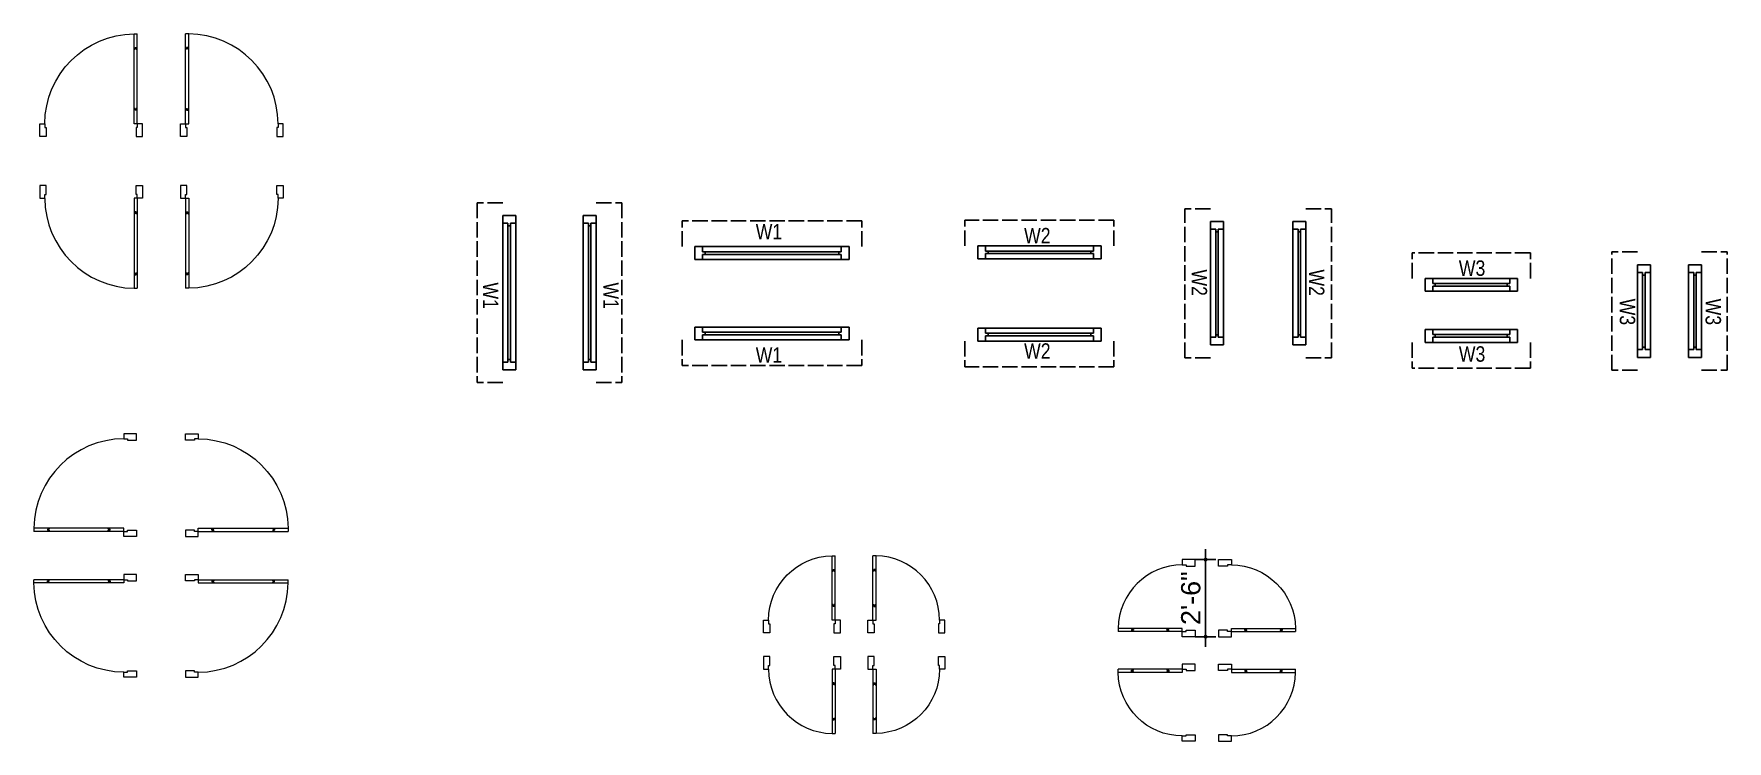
# Model space of a CAD drawing. Header units: inches. Extents: x -4010 to 92088, y -38563 to -1318.
# Drawn here: x 80776 to 81435, y -34104 to -33828 of the extents above; entities that cross this region are included whole.
import ezdxf

# ---------------------------------------------------------------- set-up
doc = ezdxf.new("R2010")
doc.units = ezdxf.units.IN
doc.header["$MEASUREMENT"] = 0
doc.header["$PDMODE"] = 99
doc.linetypes.add('ACAD_ISO02W100', pattern=[15, 12, -3])
doc.layers.add('1-FOUNDATION DIM', color=31, linetype='Continuous', lineweight=5)
doc.layers.add('door', color=132, linetype='Continuous', lineweight=15)
for name, color, linetype in [('Brick wall', 3, 'Continuous'), ('SUN LIGHT', 8, 'ACAD_ISO02W100'), ('TEX', 7, 'Continuous'), ('WINDOOR', 7, 'Continuous')]:
    doc.layers.add(name, color=color, linetype=linetype)
doc.styles.add('ARIAL', font='arial.ttf')
doc.styles.get("Standard").update_dxf_attribs({"font": 'ARIALN.TTF'})
doc.dimstyles.new('3-8', dxfattribs={"dimscale": 1.25, "dimtxt": 6, "dimasz": 2, "dimexe": 0.18, "dimexo": 6, "dimgap": 0, "dimtad": 0, "dimdec": 0, "dimzin": 3, "dimdsep": 46, "dimlunit": 3, "dimtxsty": 'ARIAL', "dimblk": 'DD', "dimcen": 1, "dimse1": 1, "dimse2": 1, "dimclrd": 256, "dimclrt": 256, "dimadec": 0, "dimazin": 0, "dimtfac": 0.5, "dimtdec": 0, "dimtmove": 2, "dimatfit": 0, "dimfxl": 0.18, "dimtvp": 0.75, "dimfrac": 1, "dimtolj": 1, "dimtzin": 0, "dimarcsym": 0})

msp = doc.modelspace()

# ---------------------------------------------------------------- texts
at = {"layer": 'TEX', "linetype": 'ByBlock', "char_height": 6, "width": 18.77154}
for s, insert, attachment_point in [('{\\fArial Narrow|b0|i0|c0|p34;W1}', (81067.351, -33902.431), 3), ('W2', (81171.804, -33904.01), 3), ('W3', (81341.022, -33916.648), 3), ('W2', (81171.804, -33948.908), 3), ('{\\fArial Narrow|b0|i0|c0|p34;W1}', (81067.351, -33956.427), 9), ('W3', (81341.022, -33950.057), 3)]:
    msp.add_mtext(s, dxfattribs=dict(at, insert=insert, attachment_point=attachment_point))
at = {"layer": 'TEX', "linetype": 'ByBlock', "char_height": 6, "width": 18.77154, "rotation": 270}
for s, insert, attachment_point in [('W2', (81232.723, -33920.146), 1), ('W2', (81278.358, -33920.146), 1), ('{\\fArial Narrow|b0|i0|c0|p34;W1}', (80950.857, -33925.208), 7), ('{\\fArial Narrow|b0|i0|c0|p34;W1}', (81003.757, -33925.208), 1), ('W3', (81393.264, -33941.822), 9), ('W3', (81426.672, -33941.822), 9)]:
    msp.add_mtext(s, dxfattribs=dict(at, insert=insert, attachment_point=attachment_point))

# ---------------------------------------------------------------- blocks, each defined once
blk = doc.blocks.new('W-1')
at = {"layer": 'WINDOOR'}
for p, q in [((-60, 0), (-60, -5)), ((-60, 0), (-57, 0)), ((-60, 0), (0, 0)), ((-57, 0), (-57, -2)), ((-3, 0), (-3, -2)), ((0, 0), (0, -5)), ((-57, -5), (-60, -5)), ((-60, -5), (0, -5)), ((-57, -2), (-3, -2)), ((-57, -3), (-57, -5)), ((-57, -3), (-3, -3)), ((-56, -2), (-56, -3)), ((-4, -2), (-4, -3)), ((-3, -3), (-3, -5)), ((0, -5), (-3, -5))]:
    blk.add_line(p, q, dxfattribs=at)
blk = doc.blocks.new('W-3FT')
at = {"layer": 'WINDOOR'}
for p, q in [((-36, 0), (-36, -5)), ((-36, 0), (-33, 0)), ((-36, 0), (0, 0)), ((-33, 0), (-33, -2)), ((-3, 0), (-3, -2)), ((0, 0), (0, -5)), ((-33, -5), (-36, -5)), ((-36, -5), (0, -5)), ((-33, -2), (-3, -2)), ((-33, -3), (-33, -5)), ((-33, -3), (-3, -3)), ((-32, -2), (-32, -3)), ((-4, -2), (-4, -3)), ((-3, -3), (-3, -5)), ((0, -5), (-3, -5))]:
    blk.add_line(p, q, dxfattribs=at)
blk = doc.blocks.new('D40')
at = {"layer": 'door'}
for p, q in [((2, 5), (2, 39.97)), ((3.25, 39.97), (2, 39.97)), ((3.25, 5), (3.25, 39.97)), ((2.4, 33.97), (2, 33.97)), ((2.4, 33.97), (2.4, 34.72)), ((2.85, 34.72), (2.4, 34.72)), ((2.85, 33.97), (2.85, 34.72)), ((3.25, 33.97), (2.85, 33.97)), ((2, 11), (2.4, 11)), ((2.4, 10.25), (2.4, 11)), ((2.4, 10.25), (2.85, 10.25)), ((2.85, 10.25), (2.85, 11)), ((2.85, 11), (3.25, 11)), ((0, 0), (0, 5)), ((0, 5), (2, 5)), ((2.5, 0), (0, 0)), ((2, 5), (2, 3.5)), ((2, 5), (3.25, 5)), ((2, 3.5), (2.5, 3.5)), ((2.5, 3.5), (2.5, 0)), ((38, 3.5), (37.5, 3.5)), ((37.5, 3.5), (37.5, 0)), ((37.5, 0), (40, 0)), ((40, 5), (38, 5)), ((38, 5), (38, 3.5)), ((40, 0), (40, 5))]:
    blk.add_line(p, q, dxfattribs=at)
blk.add_arc((2.88, 4.86), 35.12, 0.23178, 89.39304, dxfattribs=at)
blk = doc.blocks.new("Windoo 4'")
at = {"layer": 'WINDOOR'}
for p, q in [((24, 5), (-24, 5)), ((-24, 5), (-24, 0)), ((24, 0), (-24, 0)), ((-24, 0), (-21, 0)), ((-21, 5), (-21, 3)), ((21, 3), (-21, 3)), ((21, 2), (-21, 2)), ((-21, 2), (-21, 0)), ((-20, 3), (-20, 2)), ((20, 3), (20, 2)), ((24, 5), (21, 5)), ((21, 5), (21, 3)), ((21, 2), (21, 0)), ((21, 0), (24, 0)), ((24, 5), (24, 0))]:
    blk.add_line(p, q, dxfattribs=at)
blk = doc.blocks.new('D30')
at = {"layer": 'door'}
for p, q in [((2, 5), (2, 29.97)), ((3.25, 29.97), (2, 29.97)), ((3.25, 5), (3.25, 29.97)), ((2.4, 23.97), (2, 23.97)), ((2.4, 23.97), (2.4, 24.72)), ((2.85, 24.72), (2.4, 24.72)), ((2.85, 23.97), (2.85, 24.72)), ((3.25, 23.97), (2.85, 23.97)), ((2, 11), (2.4, 11)), ((2.4, 10.25), (2.4, 11)), ((2.4, 10.25), (2.85, 10.25)), ((2.85, 10.25), (2.85, 11)), ((2.85, 11), (3.25, 11)), ((0, 0), (0, 5)), ((0, 5), (2, 5)), ((2.5, 0), (0, 0)), ((2, 5), (2, 3.5)), ((2, 5), (3.25, 5)), ((2, 3.5), (2.5, 3.5)), ((2.5, 3.5), (2.5, 0)), ((28, 3.5), (27.5, 3.5)), ((27.5, 3.5), (27.5, 0)), ((27.5, 0), (30, 0)), ((30, 5), (28, 5)), ((28, 5), (28, 3.5)), ((30, 0), (30, 5))]:
    blk.add_line(p, q, dxfattribs=at)
blk.add_arc((2.89, 4.86), 25.11, 0.32038, 89.17273, dxfattribs=at)
blk = doc.blocks.new('DD')
for p, q in [((-1.6, 0), (1.6, 0)), ((0, 1.6), (0, -1.6))]:
    blk.add_line(p, q)
at = {"const_width": 0.3}
blk.add_lwpolyline([(-0.15, 0, 1), (0.15, 0, 1)], format="xyb", close=True, dxfattribs=at)
blk = doc.blocks.new('*D1212')
at = {"layer": 'Brick wall', "lineweight": -2}
blk.add_line((81232.15, -34060.56), (81232.15, -34035.56), dxfattribs=at)
at = {"layer": 'Defpoints', "color": 0}
for p in [(81228.05, -34033.06), (81232.15, -34033.06), (81228.05, -34063.06)]:
    blk.add_point(p, dxfattribs=at)
at = {"layer": 'Brick wall', "lineweight": -2, "xscale": 2.5, "yscale": 2.5, "zscale": 2.5}
for p, rotation in [((81232.15, -34033.06), 90), ((81232.15, -34063.06), 270)]:
    blk.add_blockref('DD', p, dxfattribs=dict(at, rotation=rotation))
at = {"layer": 'Brick wall', "insert": (81226.41, -34048.06), "char_height": 7.5, "attachment_point": 5, "rotation": 90, "style": 'ARIAL'}
blk.add_mtext('\\A1;2\'-6"', dxfattribs=at)

# ---------------------------------------------------------------- dimensions: what is measured, and where the dimension line sits
at = {"layer": 'Brick wall'}
dim = msp.add_linear_dim(base=(81232.15, -34033.062), p1=(81228.054, -34063.062), p2=(81228.054, -34033.062), angle=90, dimstyle='3-8', dxfattribs=at)
dim.commit()
dim.dimension.update_dxf_attribs({"geometry": '*D1212', "text_midpoint": (81226.406, -34048.062)})

# ---------------------------------------------------------------- linework, layer by layer
at = {"layer": 'SUN LIGHT', "linetype": 'ACAD_ISO02W100', "ltscale": 0.5}
for p, q in [((80958.612, -33894.197), (80948.612, -33894.197)), ((80948.612, -33894.197), (80948.612, -33964.197)), ((80994.905, -33894.197), (81004.905, -33894.197)), ((81004.905, -33894.197), (81004.905, -33964.197)), ((81028.362, -33911.282), (81028.362, -33901.282)), ((81098.362, -33901.282), (81028.362, -33901.282)), ((81098.362, -33911.282), (81098.362, -33901.282)), ((81196.459, -33900.984), (81138.459, -33900.984)), ((81138.459, -33910.984), (81138.459, -33900.984)), ((81196.459, -33910.984), (81196.459, -33900.984)), ((81224.086, -33954.542), (81224.086, -33896.542)), ((81234.086, -33896.542), (81224.086, -33896.542)), ((81271.113, -33896.542), (81281.113, -33896.542)), ((81281.113, -33954.542), (81281.113, -33896.542)), ((81358.565, -33913.649), (81312.565, -33913.649)), ((81312.565, -33923.649), (81312.565, -33913.649)), ((81358.565, -33923.649), (81358.565, -33913.649)), ((81390.264, -33959.366), (81390.264, -33913.366)), ((81400.264, -33913.366), (81390.264, -33913.366)), ((81425.145, -33913.366), (81435.145, -33913.366)), ((81435.145, -33959.366), (81435.145, -33913.366)), ((81028.362, -33947.576), (81028.362, -33957.576)), ((81098.362, -33947.576), (81098.362, -33957.576)), ((81138.459, -33948.011), (81138.459, -33958.011)), ((81196.459, -33948.011), (81196.459, -33958.011)), ((81312.565, -33948.529), (81312.565, -33958.529)), ((81358.565, -33948.529), (81358.565, -33958.529)), ((81234.086, -33954.542), (81224.086, -33954.542)), ((81271.113, -33954.542), (81281.113, -33954.542)), ((81098.362, -33957.576), (81028.362, -33957.576)), ((81196.459, -33958.011), (81138.459, -33958.011)), ((81358.565, -33958.529), (81312.565, -33958.529)), ((81400.264, -33959.366), (81390.264, -33959.366)), ((81425.145, -33959.366), (81435.145, -33959.366)), ((80958.612, -33964.197), (80948.612, -33964.197)), ((80994.905, -33964.197), (81004.905, -33964.197))]:
    msp.add_line(p, q, dxfattribs=at)

# ---------------------------------------------------------------- block references
at = {"layer": '1-FOUNDATION DIM', "xscale": -1}
for name, p in [('D40', (80818.332, -33868.477)), ('D30', (81090.003, -34061.571))]:
    msp.add_blockref(name, p, dxfattribs=at)
at = {"layer": '1-FOUNDATION DIM'}
for name, p in [('D40', (80833.138, -33868.477)), ('D30', (81100.626, -34061.571))]:
    msp.add_blockref(name, p, dxfattribs=at)
for name, p, rotation in [('D40', (80818.332, -33887.487), 180), ('D40', (80816.049, -34024.059), 90), ('D30', (81228.054, -34063.062), 90), ('D40', (80835.059, -34038.864), 270), ('D30', (81090.003, -34070.729), 180), ('D30', (81237.212, -34073.685), 270)]:
    msp.add_blockref(name, p, dxfattribs=dict(at, rotation=rotation))
at = {"layer": '1-FOUNDATION DIM', "xscale": -1}
for name, p, rotation in [('D40', (80833.138, -33887.487), 180), ('D40', (80835.059, -34024.059), 270), ('D30', (81237.212, -34063.062), 270), ('D40', (80816.049, -34038.864), 90), ('D30', (81100.626, -34070.729), 180), ('D30', (81228.054, -34073.685), 90)]:
    msp.add_blockref(name, p, dxfattribs=dict(at, rotation=rotation))
at = {"layer": 'Brick wall', "xscale": -1, "rotation": 270}
for name, p in [("Windoo 4'", (81234.086, -33925.542)), ('W-3FT', (81405.264, -33918.366))]:
    msp.add_blockref(name, p, dxfattribs=at)
at = {"layer": 'Brick wall'}
for name, p, rotation in [("Windoo 4'", (81271.113, -33925.542), 90), ("Windoo 4'", (81167.459, -33910.984), 180), ('W-3FT', (81420.145, -33918.366), 90), ('W-3FT', (81317.565, -33928.649), 180)]:
    msp.add_blockref(name, p, dxfattribs=dict(at, rotation=rotation))
at = {"layer": 'Brick wall', "xscale": -1}
for name, p in [("Windoo 4'", (81167.459, -33948.011)), ('W-3FT', (81317.565, -33943.529))]:
    msp.add_blockref(name, p, dxfattribs=at)
at = {"layer": 'WINDOOR', "ltscale": 10, "xscale": -1, "rotation": 90}
msp.add_blockref('W-1', (80958.612, -33959.197), dxfattribs=at)
at = {"layer": 'WINDOOR', "ltscale": 10}
for p, rotation in [((80994.905, -33959.197), 270), ((81033.362, -33947.576), 180)]:
    msp.add_blockref('W-1', p, dxfattribs=dict(at, rotation=rotation))
at = {"layer": 'WINDOOR', "ltscale": 10, "xscale": -1}
msp.add_blockref('W-1', (81033.362, -33911.282), dxfattribs=at)

msp.set_redraw_order([(e.dxf.handle, doc.entitydb.next_handle()) for e in msp.query("TEXT MTEXT ATTDEF DIMENSION ARC_DIMENSION")])  # texts and dimensions are drawn at this point

doc.saveas('drawing.dxf')
